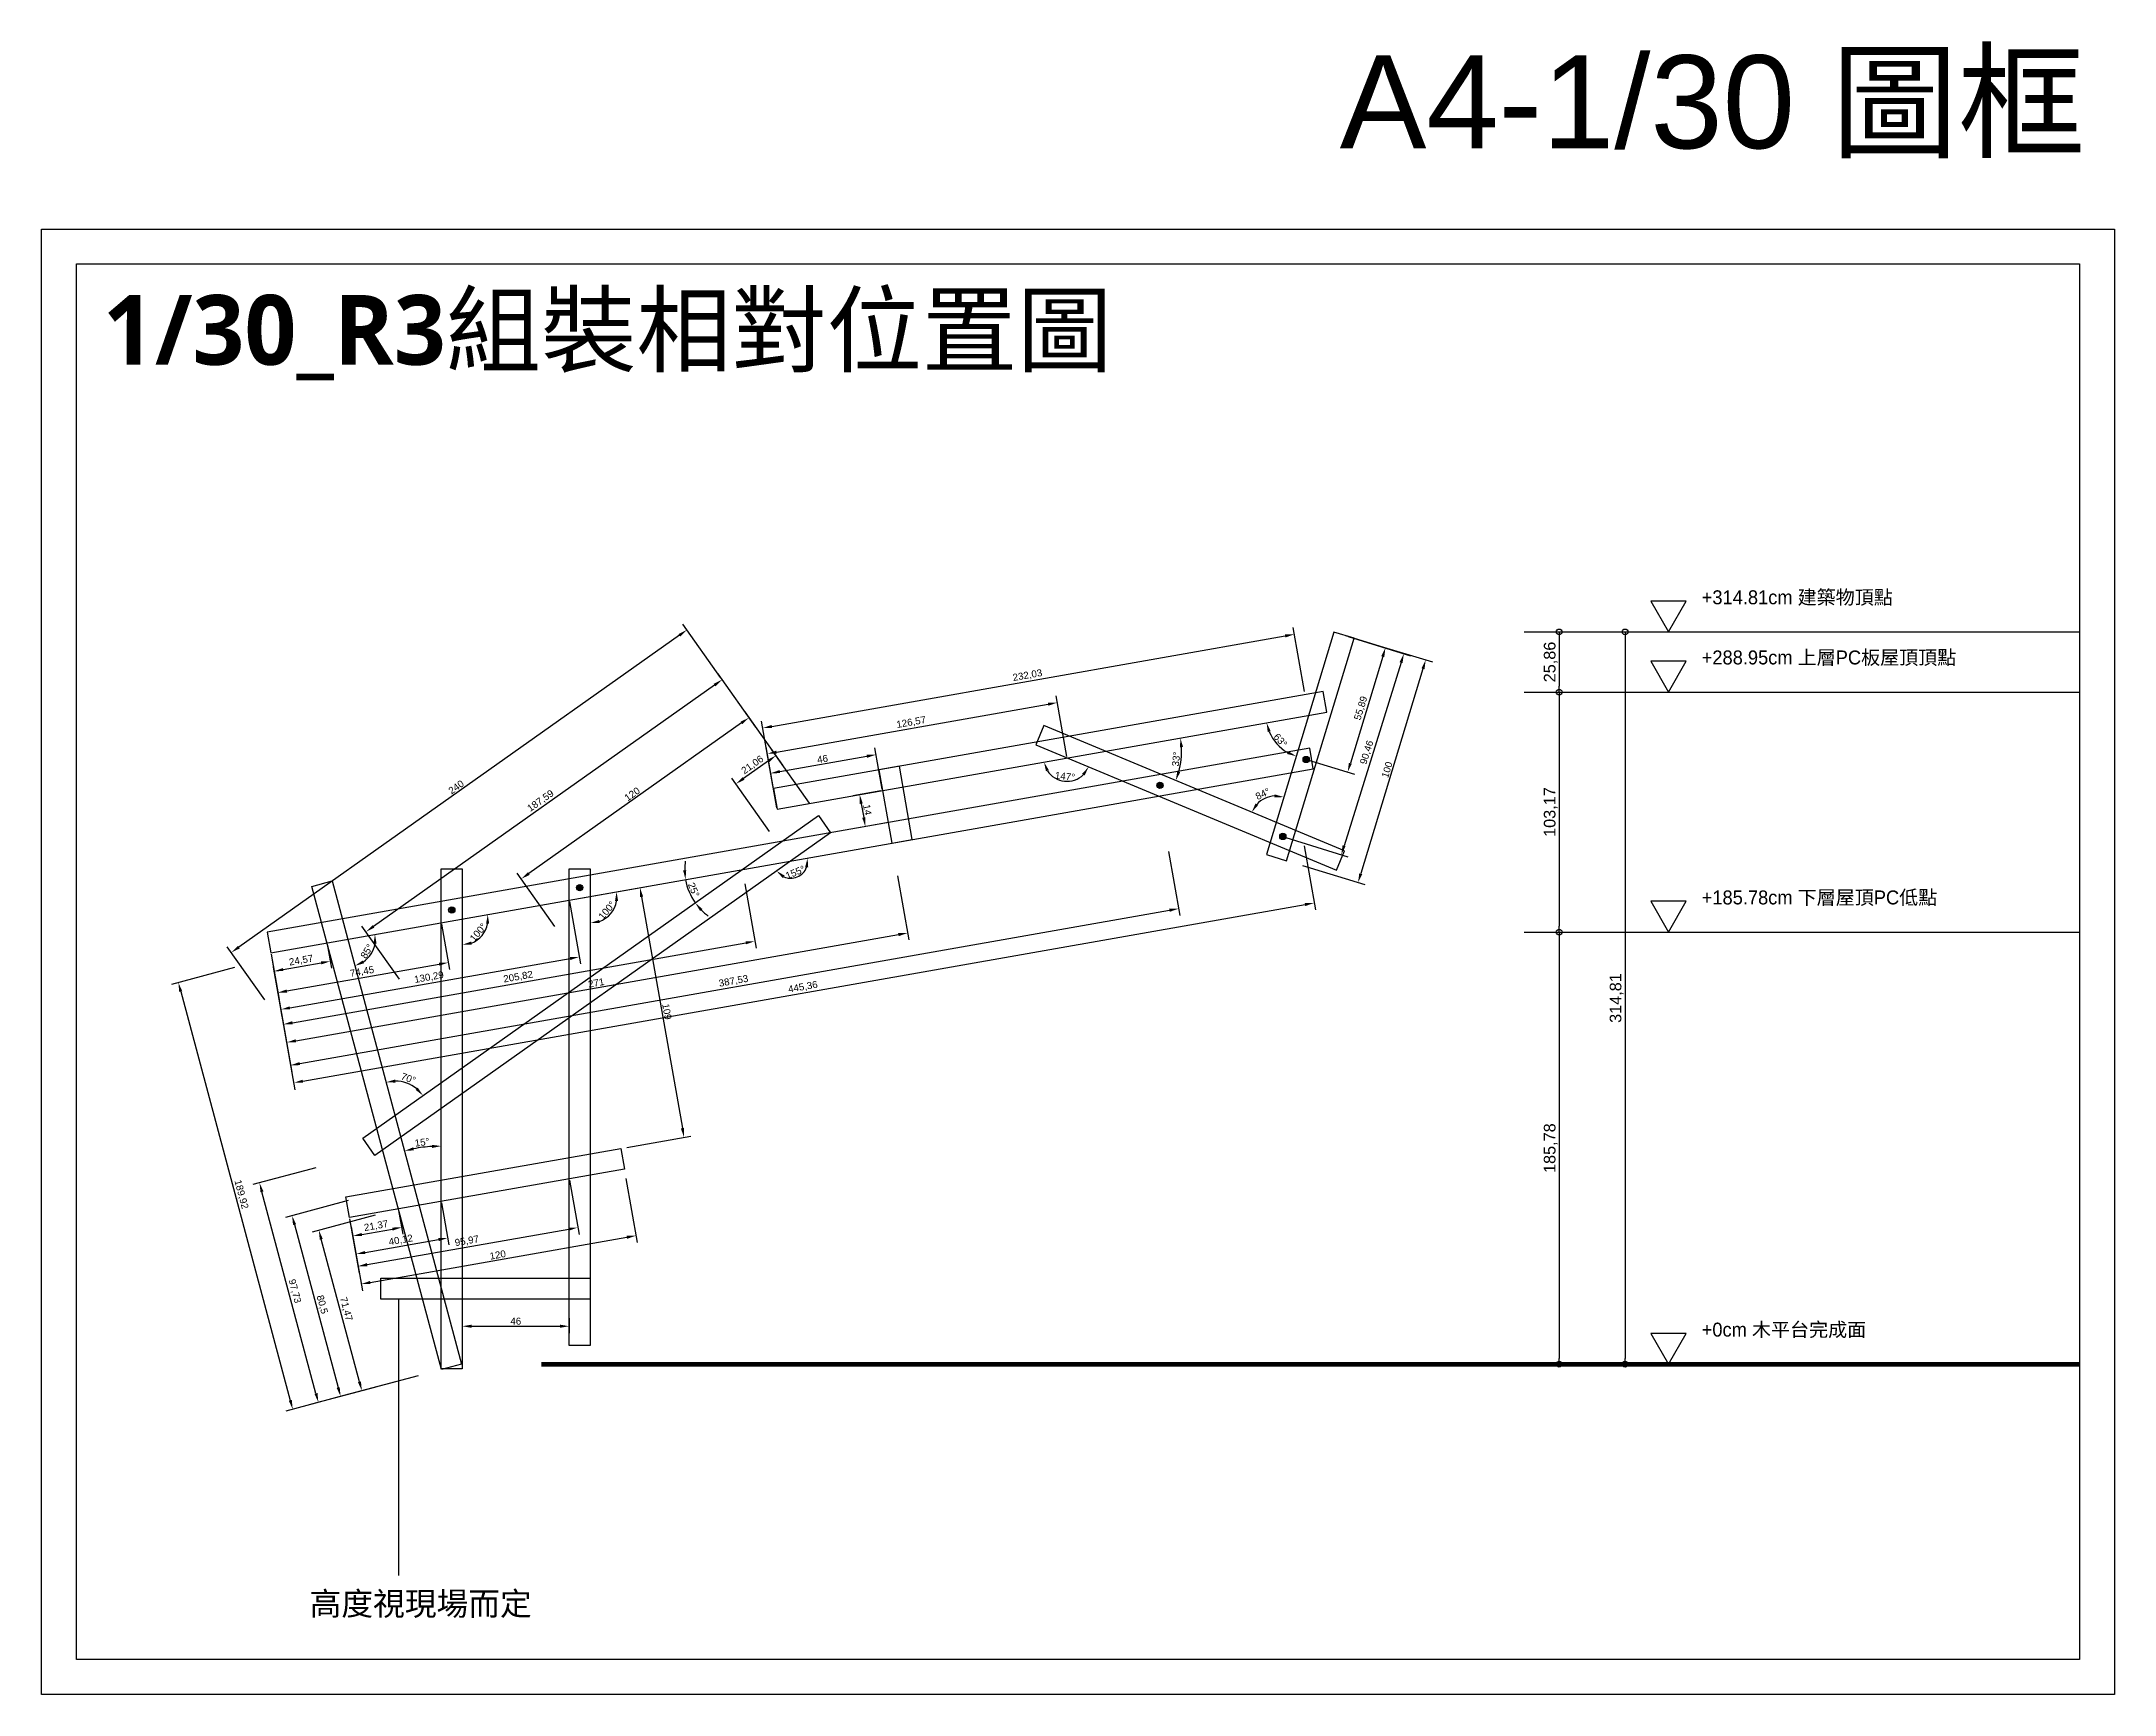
# Model space of a CAD drawing. Header units: millimetres. Extents: x -2666 to 6286, y -11880 to 4849.
# Drawn here: x 1113 to 2004, y -8647 to -7936 of the extents above; entities that cross this region are included whole.
import ezdxf

# ---------------------------------------------------------------- set-up
doc = ezdxf.new("R2010")
doc.units = ezdxf.units.MM
for name, color, linetype in [('0-rib-base', 10, 'Continuous'), ('0-rib1', 6, 'Continuous'), ('1-螺桿鑽洞', 7, 'Continuous'), ('dim', 244, 'Continuous'), ('木平台完成面', 3, 'Continuous')]:
    doc.layers.add(name, color=color, linetype=linetype)
for name, color, linetype, plot in [('1-墊圈', 4, 'Continuous', False), ('1-螺絲頭', 9, 'Continuous', False), ('default', 11, 'Continuous', False)]:
    doc.layers.add(name, color=color, linetype=linetype, plot=plot)
doc.styles.get("Standard").update_dxf_attribs({"font": 'arial.ttf'})
doc.dimstyles.new('ISO-25', dxfattribs={"dimtxt": 5, "dimasz": 2.5, "dimexe": 3, "dimexo": 0.625, "dimtad": 1, "dimtxsty": 'Standard', "dimblk": 'ORIGIN', "dimcen": 2.5, "dimadec": 0, "dimazin": 0, "dimtfac": 1, "dimtmove": 1, "dimatfit": 1, "dimldrblk": 'ORIGIN', "dimfxl": 0, "dimarcsym": 0})
doc.dimstyles.new('短柱', dxfattribs={"dimtxt": 3, "dimasz": 4, "dimexe": 3, "dimexo": 0.625, "dimtad": 1, "dimtxsty": 'Standard', "dimcen": 2.5, "dimadec": 0, "dimazin": 0, "dimtfac": 1, "dimtmove": 1, "dimatfit": 1, "dimldrblk": 'ORIGIN', "dimfxl": 0, "dimarcsym": 0})

msp = doc.modelspace()

# ---------------------------------------------------------------- texts
at = {"layer": 'default', "insert": (1670.953, -7941.914), "char_height": 40, "attachment_point": 1}
msp.add_mtext_dynamic_manual_height_columns('A4-1/30 {\\fPMingLiU|b0|i0|c136|p18;圖框}', width=430.53379, gutter_width=12.5, heights=[0], dxfattribs=at)
at = {"layer": 'dim', "attachment_point": 1}
for s, width, insert, char_height in [('{\\fMicrosoft JhengHei|b1|i0|c136|p34;1/30_R3組裝相對位置圖}', 540.89861, (1139.392, -8044.955), 30), ('{\\fPMingLiU|b0|i0|c136|p18;高度視現場而定}', 430.53379, (1228.219, -8602.539), 10)]:
    msp.add_mtext_dynamic_manual_height_columns(s, width=width, gutter_width=12.5, heights=[0], dxfattribs=dict(at, insert=insert, char_height=char_height))
at = {"layer": '木平台完成面', "char_height": 6, "attachment_point": 1}
for s, insert in [('{\\fPMingLiU|b0|i0|c136|p18;+314.81cm 建築物頂點}', (1826.539, -8171.923)), ('{\\fPMingLiU|b0|i0|c136|p18;+288.95cm 上層PC板屋頂頂點}', (1826.539, -8197.782)), ('{\\fPMingLiU|b0|i0|c136|p18;+185.78cm 下層屋頂PC低點}', (1826.539, -8300.951)), ('{\\fPMingLiU|b0|i0|c136|p18;+0cm 木平台完成面}', (1826.539, -8486.731))]:
    msp.add_mtext_dynamic_manual_height_columns(s, width=202.4063, gutter_width=12.5, heights=[0], dxfattribs=dict(at, insert=insert))

# ---------------------------------------------------------------- blocks, each defined once
blk = doc.blocks.new('*D345')
at = {"layer": 'Defpoints', "color": 0}
for p in [(1659.61, -8248.68), (1237.91, -8296.87), (1211.52, -8327.69), (1252.77, -8330.5), (1293.56, -8504.54)]:
    blk.add_point(p, dxfattribs=at)
at = {"layer": 'dim', "color": 0, "lineweight": -2}
blk.add_arc((1244.61, -8321.86), 11.88, 304.37631, 350.62369, dxfattribs=at)
at = {"layer": 'dim', "color": 0}
for points in [[(1255.67, -8323.8), (1257, -8323.79), (1256.31, -8319.79)], [(1251.6, -8332.27), (1251.04, -8331.06), (1247.69, -8333.34)]]:
    blk.add_solid(points, dxfattribs=at)
at = {"layer": 'dim', "color": 0, "insert": (1252.82, -8327.08), "char_height": 3, "attachment_point": 5, "rotation": 57.5}
blk.add_mtext('85°', dxfattribs=at)
blk = doc.blocks.new('_Origin')
at = {"color": 0, "linetype": 'ByBlock', "lineweight": -2}
blk.add_line((0, 0), (-1, 0), dxfattribs=at)
blk.add_circle((0, 0), 0.5, dxfattribs=at)
blk = doc.blocks.new('*D346')
at = {"layer": 'Defpoints', "color": 0}
for p in [(1659.61, -8248.68), (1293.83, -8291.61), (1211.52, -8327.69), (1299.94, -8322.46), (1293.83, -8506.61)]:
    blk.add_point(p, dxfattribs=at)
at = {"layer": 'dim', "color": 0, "lineweight": -2}
blk.add_arc((1293.83, -8313.18), 11.11, 290.74293, 349.25707, dxfattribs=at)
at = {"layer": 'dim', "color": 0}
for points in [[(1304.08, -8315.24), (1305.41, -8315.25), (1304.77, -8311.25)], [(1297.89, -8324.22), (1297.65, -8322.91), (1293.83, -8324.29)]]:
    blk.add_solid(points, dxfattribs=at)
at = {"layer": 'dim', "color": 0, "insert": (1300.69, -8318.93), "char_height": 3, "attachment_point": 5, "rotation": 50}
blk.add_mtext('100°', dxfattribs=at)
blk = doc.blocks.new('*D347')
at = {"layer": 'Defpoints', "color": 0}
for p in [(1659.61, -8248.68), (1348.83, -8291.61), (1355.15, -8313.08), (1211.52, -8327.69), (1348.83, -8496.61)]:
    blk.add_point(p, dxfattribs=at)
at = {"layer": 'dim', "color": 0, "lineweight": -2}
blk.add_arc((1348.83, -8303.48), 11.5, 290.03897, 349.96103, dxfattribs=at)
at = {"layer": 'dim', "color": 0}
for points in [[(1359.48, -8305.48), (1360.82, -8305.48), (1360.15, -8301.48)], [(1352.89, -8314.94), (1352.65, -8313.62), (1348.83, -8314.98)]]:
    blk.add_solid(points, dxfattribs=at)
at = {"layer": 'dim', "color": 0, "insert": (1355.99, -8309.48), "char_height": 3, "attachment_point": 5, "rotation": 50}
blk.add_mtext('100°', dxfattribs=at)
blk = doc.blocks.new('*D348')
at = {"layer": 'Defpoints', "color": 0}
for p in [(1659.61, -8248.68), (1452.14, -8276.13), (1434.54, -8295.7), (1211.52, -8327.69), (1256.26, -8414.81)]:
    blk.add_point(p, dxfattribs=at)
at = {"layer": 'dim', "color": 0, "lineweight": -2}
blk.add_arc((1434.95, -8288.3), 7.41, 246.60462, 338.69538, dxfattribs=at)
at = {"layer": 'dim', "color": 0}
for points in [[(1431.59, -8295.62), (1432.43, -8294.58), (1428.9, -8292.58)], [(1441.19, -8290.92), (1442.52, -8291.05), (1442.25, -8287.01)]]:
    blk.add_solid(points, dxfattribs=at)
at = {"layer": 'dim', "color": 0, "insert": (1436.97, -8293.15), "char_height": 3, "attachment_point": 5, "rotation": 22.65}
blk.add_mtext('155°', dxfattribs=at)
blk = doc.blocks.new('*D342')
at = {"layer": 'Defpoints', "color": 0}
for p in [(1543.76, -8230.09), (1665.46, -8224.3), (1602.32, -8247.76), (1429.11, -8265.97), (1673.01, -8283.89)]:
    blk.add_point(p, dxfattribs=at)
at = {"layer": 'dim', "color": 0, "lineweight": -2}
blk.add_arc((1570.2, -8241.09), 32.8, 344.39133, 3.00867, dxfattribs=at)
at = {"layer": 'dim', "color": 0}
for points in [[(1602.29, -8239.45), (1603.62, -8239.3), (1602.5, -8235.4)], [(1602.42, -8250.14), (1601.16, -8249.7), (1600.48, -8253.7)]]:
    blk.add_solid(points, dxfattribs=at)
at = {"layer": 'dim', "color": 0, "insert": (1600.66, -8244.45), "char_height": 3, "attachment_point": 5, "rotation": 83.7}
blk.add_mtext('33°', dxfattribs=at)
blk = doc.blocks.new('*D343')
at = {"layer": 'Defpoints', "color": 0}
for p in [(1665.46, -8224.3), (1540.3, -8238.39), (1548.6, -8252.61), (1429.11, -8265.97), (1669.55, -8292.2)]:
    blk.add_point(p, dxfattribs=at)
at = {"layer": 'dim', "color": 0, "lineweight": -2}
blk.add_arc((1553.75, -8243.99), 10.04, 212.97413, 314.42587, dxfattribs=at)
at = {"layer": 'dim', "color": 0}
for points in [[(1544.7, -8249.7), (1545.94, -8249.21), (1543.86, -8245.74)], [(1560.23, -8250.79), (1561.33, -8251.54), (1563.02, -8247.85)]]:
    blk.add_solid(points, dxfattribs=at)
at = {"layer": 'dim', "color": 0, "insert": (1552.88, -8251.86), "char_height": 3, "attachment_point": 5, "rotation": 353.7}
blk.add_mtext('147°', dxfattribs=at)
blk = doc.blocks.new('*D344')
at = {"layer": 'Defpoints', "color": 0}
for p in [(1446.94, -8268.78), (1237.91, -8296.87), (1272.64, -8385.05), (1251.06, -8407.47), (1293.56, -8504.54)]:
    blk.add_point(p, dxfattribs=at)
at = {"layer": 'dim', "color": 0, "lineweight": -2}
blk.add_arc((1264.92, -8397.65), 14.78, 50.85352, 89.44648, dxfattribs=at)
at = {"layer": 'dim', "color": 0}
for points in [[(1265.15, -8383.54), (1264.98, -8382.21), (1261.1, -8383.38)], [(1274.74, -8385.74), (1273.76, -8386.65), (1276.98, -8389.11)]]:
    blk.add_solid(points, dxfattribs=at)
at = {"layer": 'dim', "color": 0, "insert": (1270.67, -8381.72), "char_height": 3, "attachment_point": 5, "rotation": 340.15}
blk.add_mtext('70°', dxfattribs=at)
blk = doc.blocks.new('*D349')
at = {"layer": 'Defpoints', "color": 0}
for p in [(1474.41, -8257.98), (1467.07, -8273.49), (1476.84, -8271.77)]:
    blk.add_point(p, dxfattribs=at)
at = {"layer": 'dim', "color": 0, "lineweight": -2}
for p, q in [((1473.79, -8258.09), (1461.68, -8260.23)), ((1465.33, -8263.65), (1466.37, -8269.55)), ((1476.22, -8271.88), (1464.11, -8274.01))]:
    blk.add_line(p, q, dxfattribs=at)
at = {"layer": 'dim', "color": 0}
for points in [[(1465.99, -8263.53), (1464.67, -8263.76), (1464.64, -8259.71)], [(1467.03, -8269.44), (1465.72, -8269.67), (1467.07, -8273.49)]]:
    blk.add_solid(points, dxfattribs=at)
at = {"layer": 'dim', "color": 0, "insert": (1467.95, -8266.23), "char_height": 3, "attachment_point": 5, "rotation": 280}
blk.add_mtext('14', dxfattribs=at)
blk = doc.blocks.new('螺栓組')
h = blk.add_hatch()
h.set_pattern_fill('JIS_WOOD', color=256, scale=0.1, style=0)
edge = h.paths.add_edge_path()
edge.add_arc((0, 0), 0.6, 0, 360)
at = {"layer": '1-墊圈'}
blk.add_circle((0, 0), 1.35, dxfattribs=at)
at = {"layer": '1-螺桿鑽洞'}
for points in [[(1.05, 0), (-1.05, 0)], [(0, -0.91), (0, 0.91)]]:
    blk.add_lwpolyline(points, dxfattribs=at)
blk.add_circle((0, 0), 0.6, dxfattribs=at)
at = {"layer": '1-螺絲頭'}
blk.add_lwpolyline([(-0.52, 0.91), (-1.05, 0), (-0.52, -0.91), (0.52, -0.91), (1.05, 0), (0.52, 0.91)], close=True, dxfattribs=at)
blk = doc.blocks.new('*D350')
at = {"layer": 'Defpoints', "color": 0}
for p in [(1672.8, -8191.17), (1656.55, -8244.65), (1674.38, -8250.07)]:
    blk.add_point(p, dxfattribs=at)
at = {"layer": 'dim', "color": 0, "lineweight": -2}
for p, q in [((1673.39, -8191.35), (1693.5, -8197.46)), ((1689.46, -8200.42), (1675.54, -8246.24)), ((1657.15, -8244.83), (1677.25, -8250.94))]:
    blk.add_line(p, q, dxfattribs=at)
at = {"layer": 'dim', "color": 0}
for points in [[(1688.82, -8200.22), (1690.1, -8200.61), (1690.62, -8196.59)], [(1674.9, -8246.05), (1676.18, -8246.44), (1674.38, -8250.07)]]:
    blk.add_solid(points, dxfattribs=at)
at = {"layer": 'dim', "color": 0, "insert": (1680.18, -8222.62), "char_height": 3, "attachment_point": 5, "rotation": 73.1}
blk.add_mtext('55,89', dxfattribs=at)
blk = doc.blocks.new('*D351')
at = {"layer": 'Defpoints', "color": 0}
for p in [(1659.61, -8248.68), (1446.94, -8268.78), (1390.69, -8299.79), (1211.52, -8327.69), (1251.06, -8407.47)]:
    blk.add_point(p, dxfattribs=at)
at = {"layer": 'dim', "color": 0, "lineweight": -2}
for start, end in [(171.49064, 180.74532), (190, 215.3), (224.55468, 233.80936)]:
    blk.add_arc((1414.21, -8291.95), 24.79, start, end, dxfattribs=at)
at = {"layer": 'dim', "color": 0}
for points in [[(1390.08, -8292.21), (1388.76, -8292.34), (1389.79, -8296.26)], [(1396.03, -8309.77), (1397.05, -8308.92), (1393.98, -8306.28)]]:
    blk.add_solid(points, dxfattribs=at)
at = {"layer": 'dim', "color": 0, "insert": (1393.32, -8300.67), "char_height": 3, "attachment_point": 5, "rotation": 292.65}
blk.add_mtext('25°', dxfattribs=at)
blk = doc.blocks.new('*D356')
at = {"layer": 'Defpoints', "color": 0}
for p in [(1549.55, -8220.2), (1553.75, -8243.99), (1429.11, -8265.97)]:
    blk.add_point(p, dxfattribs=at)
at = {"layer": 'dim', "color": 0, "lineweight": -2}
for p, q in [((1428.85, -8241.48), (1545.61, -8220.89)), ((1553.64, -8243.38), (1549.03, -8217.25)), ((1429, -8265.36), (1424.39, -8239.22))]:
    blk.add_line(p, q, dxfattribs=at)
at = {"layer": 'dim', "color": 0}
for points in [[(1545.5, -8220.24), (1545.73, -8221.55), (1549.55, -8220.2)], [(1428.73, -8240.83), (1428.97, -8242.14), (1424.91, -8242.18)]]:
    blk.add_solid(points, dxfattribs=at)
at = {"layer": 'dim', "color": 0, "insert": (1486.81, -8228.8), "char_height": 3, "attachment_point": 5, "rotation": 10}
blk.add_mtext('126,57', dxfattribs=at)
blk = doc.blocks.new('*D357')
at = {"layer": 'Defpoints', "color": 0}
for p in [(1211.52, -8327.69), (1235.71, -8323.43), (1237.12, -8331.39)]:
    blk.add_point(p, dxfattribs=at)
at = {"layer": 'dim', "color": 0, "lineweight": -2}
for p, q in [((1211.63, -8328.31), (1213.44, -8338.61)), ((1235.82, -8324.04), (1237.64, -8334.35)), ((1216.86, -8334.97), (1233.18, -8332.09))]:
    blk.add_line(p, q, dxfattribs=at)
at = {"layer": 'dim', "color": 0}
for points in [[(1216.75, -8334.31), (1216.98, -8335.62), (1212.92, -8335.66)], [(1233.06, -8331.43), (1233.29, -8332.74), (1237.12, -8331.39)]]:
    blk.add_solid(points, dxfattribs=at)
at = {"layer": 'dim', "color": 0, "insert": (1224.6, -8331.14), "char_height": 3, "attachment_point": 5, "rotation": 10}
blk.add_mtext('24,57', dxfattribs=at)
blk = doc.blocks.new('*D358')
at = {"layer": 'Defpoints', "color": 0}
for p in [(1284.83, -8314.77), (1211.52, -8327.69), (1287.86, -8331.93)]:
    blk.add_point(p, dxfattribs=at)
at = {"layer": 'dim', "color": 0, "lineweight": -2}
for p, q in [((1284.94, -8315.38), (1288.38, -8334.88)), ((1211.63, -8328.31), (1215.07, -8347.81)), ((1218.48, -8344.16), (1283.92, -8332.62))]:
    blk.add_line(p, q, dxfattribs=at)
at = {"layer": 'dim', "color": 0}
for points in [[(1283.8, -8331.97), (1284.04, -8333.28), (1287.86, -8331.93)], [(1218.37, -8343.5), (1218.6, -8344.82), (1214.55, -8344.86)]]:
    blk.add_solid(points, dxfattribs=at)
at = {"layer": 'dim', "color": 0, "insert": (1250.78, -8336.01), "char_height": 3, "attachment_point": 5, "rotation": 10}
blk.add_mtext('74,45', dxfattribs=at)
blk = doc.blocks.new('*D359')
at = {"layer": 'Defpoints', "color": 0}
for p in [(1339.83, -8305.07), (1211.52, -8327.69), (1344.14, -8329.49)]:
    blk.add_point(p, dxfattribs=at)
at = {"layer": 'dim', "color": 0, "lineweight": -2}
for p, q in [((1339.94, -8305.68), (1344.66, -8332.45)), ((1211.63, -8328.31), (1216.35, -8355.07)), ((1219.76, -8351.42), (1340.2, -8330.19))]:
    blk.add_line(p, q, dxfattribs=at)
at = {"layer": 'dim', "color": 0}
for points in [[(1340.08, -8329.53), (1340.32, -8330.84), (1344.14, -8329.49)], [(1219.65, -8350.77), (1219.88, -8352.08), (1215.83, -8352.12)]]:
    blk.add_solid(points, dxfattribs=at)
at = {"layer": 'dim', "color": 0, "insert": (1279.56, -8338.41), "char_height": 3, "attachment_point": 5, "rotation": 10}
blk.add_mtext('130,29', dxfattribs=at)
blk = doc.blocks.new('*D360')
at = {"layer": 'Defpoints', "color": 0}
for p in [(1414.21, -8291.95), (1211.52, -8327.69), (1419.64, -8322.74)]:
    blk.add_point(p, dxfattribs=at)
at = {"layer": 'dim', "color": 0, "lineweight": -2}
for p, q in [((1415.3, -8298.12), (1420.16, -8325.7)), ((1220.89, -8357.79), (1415.7, -8323.44)), ((1212.61, -8333.86), (1217.47, -8361.44))]:
    blk.add_line(p, q, dxfattribs=at)
at = {"layer": 'dim', "color": 0}
for points in [[(1415.58, -8322.78), (1415.82, -8324.09), (1419.64, -8322.74)], [(1220.77, -8357.13), (1221, -8358.44), (1216.95, -8358.48)]]:
    blk.add_solid(points, dxfattribs=at)
at = {"layer": 'dim', "color": 0, "insert": (1317.87, -8338.22), "char_height": 3, "attachment_point": 5, "rotation": 10}
blk.add_mtext('205,82', dxfattribs=at)
blk = doc.blocks.new('*D361')
at = {"layer": 'Defpoints', "color": 0}
for p in [(1478.4, -8280.63), (1485.21, -8319.24), (1211.52, -8327.69)]:
    blk.add_point(p, dxfattribs=at)
at = {"layer": 'dim', "color": 0, "lineweight": -2}
for p, q in [((1480.87, -8294.61), (1485.73, -8322.19)), ((1222.26, -8365.6), (1481.27, -8319.93)), ((1213.98, -8341.67), (1218.85, -8369.25))]:
    blk.add_line(p, q, dxfattribs=at)
at = {"layer": 'dim', "color": 0}
for points in [[(1481.15, -8319.27), (1481.38, -8320.59), (1485.21, -8319.24)], [(1222.15, -8364.94), (1222.38, -8366.26), (1218.33, -8366.29)]]:
    blk.add_solid(points, dxfattribs=at)
at = {"layer": 'dim', "color": 0, "insert": (1351.4, -8340.67), "char_height": 3, "attachment_point": 5, "rotation": 10}
blk.add_mtext('271', dxfattribs=at)
blk = doc.blocks.new('*D362')
at = {"layer": 'Defpoints', "color": 0}
for p in [(1593.16, -8260.4), (1601.69, -8308.78), (1211.52, -8327.69)]:
    blk.add_point(p, dxfattribs=at)
at = {"layer": 'dim', "color": 0, "lineweight": -2}
for p, q in [((1597.35, -8284.16), (1602.21, -8311.74)), ((1223.99, -8375.38), (1597.75, -8309.48)), ((1215.71, -8351.46), (1220.57, -8379.03))]:
    blk.add_line(p, q, dxfattribs=at)
at = {"layer": 'dim', "color": 0}
for points in [[(1597.64, -8308.82), (1597.87, -8310.13), (1601.69, -8308.78)], [(1223.87, -8374.73), (1224.11, -8376.04), (1220.05, -8376.08)]]:
    blk.add_solid(points, dxfattribs=at)
at = {"layer": 'dim', "color": 0, "insert": (1410.45, -8340.04), "char_height": 3, "attachment_point": 5, "rotation": 10}
blk.add_mtext('387,53', dxfattribs=at)
blk = doc.blocks.new('*D363')
at = {"layer": 'Defpoints', "color": 0}
for p in [(1650.11, -8250.36), (1659.98, -8306.31), (1211.52, -8327.69)]:
    blk.add_point(p, dxfattribs=at)
at = {"layer": 'dim', "color": 0, "lineweight": -2}
for p, q in [((1655.64, -8281.69), (1660.5, -8309.26)), ((1225.32, -8382.95), (1656.04, -8307)), ((1217.04, -8359.02), (1221.91, -8386.6))]:
    blk.add_line(p, q, dxfattribs=at)
at = {"layer": 'dim', "color": 0}
for points in [[(1655.92, -8306.35), (1656.15, -8307.66), (1659.98, -8306.31)], [(1225.21, -8382.29), (1225.44, -8383.6), (1221.38, -8383.64)]]:
    blk.add_solid(points, dxfattribs=at)
at = {"layer": 'dim', "color": 0, "insert": (1440.26, -8342.58), "char_height": 3, "attachment_point": 5, "rotation": 10}
blk.add_mtext('445,36', dxfattribs=at)
blk = doc.blocks.new('*D364')
at = {"layer": 'Defpoints', "color": 0}
for p in [(1673.39, -8191.35), (1646.5, -8277.73), (1671.63, -8285.55)]:
    blk.add_point(p, dxfattribs=at)
at = {"layer": 'dim', "color": 0, "lineweight": -2}
for p, q in [((1674.66, -8191.75), (1701.39, -8200.07)), ((1697.34, -8203), (1672.82, -8281.73)), ((1647.76, -8278.12), (1674.49, -8286.44))]:
    blk.add_line(p, q, dxfattribs=at)
at = {"layer": 'dim', "color": 0}
for points in [[(1696.7, -8202.8), (1697.97, -8203.2), (1698.52, -8199.18)], [(1672.18, -8281.53), (1673.45, -8281.93), (1671.63, -8285.55)]]:
    blk.add_solid(points, dxfattribs=at)
at = {"layer": 'dim', "color": 0, "insert": (1682.76, -8241.64), "char_height": 3, "attachment_point": 5, "rotation": 72.70415}
blk.add_mtext('90,46', dxfattribs=at)
blk = doc.blocks.new('*D365')
at = {"layer": 'Defpoints', "color": 0}
for p in [(1672.8, -8191.17), (1643.73, -8286.85), (1678.84, -8297.52)]:
    blk.add_point(p, dxfattribs=at)
at = {"layer": 'dim', "color": 0, "lineweight": -2}
for p, q in [((1683.99, -8194.57), (1710.78, -8202.71)), ((1706.75, -8205.67), (1680.01, -8293.7)), ((1654.92, -8290.25), (1681.71, -8298.39))]:
    blk.add_line(p, q, dxfattribs=at)
at = {"layer": 'dim', "color": 0}
for points in [[(1706.11, -8205.47), (1707.39, -8205.86), (1707.91, -8201.84)], [(1679.37, -8293.5), (1680.64, -8293.89), (1678.84, -8297.52)]]:
    blk.add_solid(points, dxfattribs=at)
at = {"layer": 'dim', "color": 0, "insert": (1691.31, -8249.05), "char_height": 3, "attachment_point": 5, "rotation": 73.1}
blk.add_mtext('100', dxfattribs=at)
blk = doc.blocks.new('*D366')
at = {"layer": 'Defpoints', "color": 0}
for p in [(1411.47, -8255.13), (1452.14, -8276.13), (1434.95, -8288.3)]:
    blk.add_point(p, dxfattribs=at)
at = {"layer": 'dim', "color": 0, "lineweight": -2}
for p, q in [((1443.1, -8263.37), (1426.92, -8240.51)), ((1425.39, -8245.27), (1414.73, -8252.82)), ((1425.91, -8275.54), (1409.73, -8252.68))]:
    blk.add_line(p, q, dxfattribs=at)
at = {"layer": 'dim', "color": 0}
for points in [[(1425.01, -8244.73), (1425.78, -8245.82), (1428.66, -8242.96)], [(1414.35, -8252.28), (1415.12, -8253.36), (1411.47, -8255.13)]]:
    blk.add_solid(points, dxfattribs=at)
at = {"layer": 'dim', "color": 0, "insert": (1418.66, -8247.07), "char_height": 3, "attachment_point": 5, "rotation": 35.3}
blk.add_mtext('21,06', dxfattribs=at)
blk = doc.blocks.new('*D367')
at = {"layer": 'Defpoints', "color": 0}
for p in [(1446.94, -8268.78), (1319.16, -8295.98), (1349, -8338.12)]:
    blk.add_point(p, dxfattribs=at)
at = {"layer": 'dim', "color": 0, "lineweight": -2}
for p, q in [((1413.83, -8228.95), (1322.43, -8293.67)), ((1431.54, -8247.04), (1415.36, -8224.19)), ((1333.61, -8316.39), (1317.43, -8293.53))]:
    blk.add_line(p, q, dxfattribs=at)
at = {"layer": 'dim', "color": 0}
for points in [[(1413.45, -8228.41), (1414.22, -8229.5), (1417.1, -8226.64)], [(1322.04, -8293.13), (1322.81, -8294.22), (1319.16, -8295.98)]]:
    blk.add_solid(points, dxfattribs=at)
at = {"layer": 'dim', "color": 0, "insert": (1366.88, -8259.55), "char_height": 3, "attachment_point": 5, "rotation": 35.3}
blk.add_mtext('120', dxfattribs=at)
blk = doc.blocks.new('*D368')
at = {"layer": 'Defpoints', "color": 0}
for p in [(1446.94, -8268.78), (1252.44, -8318.72), (1293.83, -8377.18)]:
    blk.add_point(p, dxfattribs=at)
at = {"layer": 'dim', "color": 0, "lineweight": -2}
for p, q in [((1402.28, -8212.63), (1255.7, -8316.41)), ((1419.99, -8230.72), (1403.81, -8207.87)), ((1266.88, -8339.12), (1250.7, -8316.27))]:
    blk.add_line(p, q, dxfattribs=at)
at = {"layer": 'dim', "color": 0}
for points in [[(1401.89, -8212.08), (1402.66, -8213.17), (1405.54, -8210.32)], [(1255.32, -8315.86), (1256.09, -8316.95), (1252.44, -8318.72)]]:
    blk.add_solid(points, dxfattribs=at)
at = {"layer": 'dim', "color": 0, "insert": (1327.59, -8262.54), "char_height": 3, "attachment_point": 5, "rotation": 35.3}
blk.add_mtext('187,59', dxfattribs=at)
blk = doc.blocks.new('*D369')
at = {"layer": 'Defpoints', "color": 0}
for p in [(1446.94, -8268.78), (1194.53, -8327.63), (1251.06, -8407.47)]:
    blk.add_point(p, dxfattribs=at)
at = {"layer": 'dim', "color": 0, "lineweight": -2}
for p, q in [((1404.85, -8209.34), (1388.67, -8186.49)), ((1387.14, -8191.25), (1197.8, -8325.32)), ((1208.98, -8348.03), (1192.8, -8325.18))]:
    blk.add_line(p, q, dxfattribs=at)
at = {"layer": 'dim', "color": 0}
for points in [[(1386.76, -8190.71), (1387.53, -8191.8), (1390.41, -8188.94)], [(1197.41, -8324.77), (1198.18, -8325.86), (1194.53, -8327.63)]]:
    blk.add_solid(points, dxfattribs=at)
at = {"layer": 'dim', "color": 0, "insert": (1291.22, -8256.52), "char_height": 3, "attachment_point": 5, "rotation": 35.3}
blk.add_mtext('240', dxfattribs=at)
blk = doc.blocks.new('*D370')
at = {"layer": 'Defpoints', "color": 0}
for p in [(1284.83, -8291.61), (1237.91, -8296.87), (1279.51, -8411.07), (1284.83, -8506.61), (1293.56, -8504.54)]:
    blk.add_point(p, dxfattribs=at)
at = {"layer": 'dim', "color": 0, "lineweight": -2}
blk.add_arc((1284.83, -8471.97), 61.14, 93.74945, 101.25055, dxfattribs=at)
at = {"layer": 'dim', "color": 0}
for points in [[(1280.81, -8410.3), (1280.86, -8411.63), (1284.83, -8410.83)], [(1273.06, -8412.66), (1272.75, -8411.36), (1269.01, -8412.92)]]:
    blk.add_solid(points, dxfattribs=at)
at = {"layer": 'dim', "color": 0, "insert": (1276.57, -8409.22), "char_height": 3, "attachment_point": 5, "rotation": 7.5}
blk.add_mtext('15°', dxfattribs=at)
blk = doc.blocks.new('*D371')
at = {"layer": 'Defpoints', "color": 0}
for p in [(1245.32, -8441.55), (1266.37, -8437.84), (1267.77, -8445.8)]:
    blk.add_point(p, dxfattribs=at)
at = {"layer": 'dim', "color": 0, "lineweight": -2}
for p, q in [((1245.43, -8442.17), (1247.25, -8452.47)), ((1250.66, -8448.82), (1263.84, -8446.49)), ((1266.48, -8438.46), (1268.3, -8448.75))]:
    blk.add_line(p, q, dxfattribs=at)
at = {"layer": 'dim', "color": 0}
for points in [[(1263.72, -8445.84), (1263.95, -8447.15), (1267.77, -8445.8)], [(1250.55, -8448.16), (1250.78, -8449.47), (1246.72, -8449.51)]]:
    blk.add_solid(points, dxfattribs=at)
at = {"layer": 'dim', "color": 0, "insert": (1256.83, -8445.26), "char_height": 3, "attachment_point": 5, "rotation": 10}
blk.add_mtext('21,37', dxfattribs=at)
blk = doc.blocks.new('*D372')
at = {"layer": 'Defpoints', "color": 0}
for p in [(1339.83, -8424.89), (1245.32, -8441.55), (1343.52, -8445.83)]:
    blk.add_point(p, dxfattribs=at)
at = {"layer": 'dim', "color": 0, "lineweight": -2}
for p, q in [((1339.94, -8425.5), (1344.05, -8448.79)), ((1245.43, -8442.17), (1249.54, -8465.45)), ((1252.95, -8461.8), (1339.59, -8446.53))]:
    blk.add_line(p, q, dxfattribs=at)
at = {"layer": 'dim', "color": 0}
for points in [[(1339.47, -8445.87), (1339.7, -8447.18), (1343.52, -8445.83)], [(1252.84, -8461.14), (1253.07, -8462.46), (1249.01, -8462.5)]]:
    blk.add_solid(points, dxfattribs=at)
at = {"layer": 'dim', "color": 0, "insert": (1295.85, -8451.77), "char_height": 3, "attachment_point": 5, "rotation": 10}
blk.add_mtext('95,97', dxfattribs=at)
blk = doc.blocks.new('*D373')
at = {"layer": 'Defpoints', "color": 0}
for p in [(1363.5, -8420.71), (1245.32, -8441.55), (1368.54, -8449.33)]:
    blk.add_point(p, dxfattribs=at)
at = {"layer": 'dim', "color": 0, "lineweight": -2}
for p, q in [((1364.2, -8424.71), (1369.06, -8452.28)), ((1246.03, -8445.54), (1250.89, -8473.12)), ((1254.31, -8469.47), (1364.6, -8450.02))]:
    blk.add_line(p, q, dxfattribs=at)
at = {"layer": 'dim', "color": 0}
for points in [[(1364.49, -8449.36), (1364.72, -8450.68), (1368.54, -8449.33)], [(1254.19, -8468.81), (1254.42, -8470.13), (1250.37, -8470.16)]]:
    blk.add_solid(points, dxfattribs=at)
at = {"layer": 'dim', "color": 0, "insert": (1309.08, -8457.62), "char_height": 3, "attachment_point": 5, "rotation": 10}
blk.add_mtext('120', dxfattribs=at)
blk = doc.blocks.new('*D374')
at = {"layer": 'Defpoints', "color": 0}
for p in [(1293.83, -8484.23), (1339.83, -8484.23), (1339.83, -8488.28)]:
    blk.add_point(p, dxfattribs=at)
at = {"layer": 'dim', "color": 0, "lineweight": -2}
for p, q in [((1293.83, -8484.85), (1293.83, -8491.28)), ((1297.83, -8488.28), (1335.83, -8488.28)), ((1339.83, -8484.85), (1339.83, -8491.28))]:
    blk.add_line(p, q, dxfattribs=at)
at = {"layer": 'dim', "color": 0}
for points in [[(1297.83, -8487.61), (1297.83, -8488.95), (1293.83, -8488.28)], [(1335.83, -8487.61), (1335.83, -8488.95), (1339.83, -8488.28)]]:
    blk.add_solid(points, dxfattribs=at)
at = {"layer": 'dim', "color": 0, "insert": (1316.83, -8486.12), "char_height": 3, "attachment_point": 5}
blk.add_mtext('46', dxfattribs=at)
blk = doc.blocks.new('*D375')
at = {"layer": 'Defpoints', "color": 0}
for p in [(1266.37, -8437.84), (1232.19, -8447), (1284.87, -8506.87)]:
    blk.add_point(p, dxfattribs=at)
at = {"layer": 'dim', "color": 0, "lineweight": -2}
for p, q in [((1256.33, -8440.53), (1229.29, -8447.78)), ((1249.65, -8512.17), (1233.22, -8450.86)), ((1274.83, -8509.56), (1247.78, -8516.81))]:
    blk.add_line(p, q, dxfattribs=at)
at = {"layer": 'dim', "color": 0}
for points in [[(1233.86, -8450.69), (1232.58, -8451.04), (1232.19, -8447)], [(1250.29, -8511.99), (1249, -8512.34), (1250.68, -8516.03)]]:
    blk.add_solid(points, dxfattribs=at)
at = {"layer": 'dim', "color": 0, "insert": (1243.78, -8480.89), "char_height": 3, "attachment_point": 5, "rotation": 285}
blk.add_mtext('71,47', dxfattribs=at)
blk = doc.blocks.new('*D376')
at = {"layer": 'Defpoints', "color": 0}
for p in [(1259.57, -8412.47), (1206.71, -8426.63), (1284.87, -8506.87)]:
    blk.add_point(p, dxfattribs=at)
at = {"layer": 'dim', "color": 0, "lineweight": -2}
for p, q in [((1230.85, -8420.16), (1203.81, -8427.41)), ((1230.96, -8517.17), (1207.74, -8430.5)), ((1256.15, -8514.57), (1229.1, -8521.81))]:
    blk.add_line(p, q, dxfattribs=at)
at = {"layer": 'dim', "color": 0}
for points in [[(1208.38, -8430.33), (1207.1, -8430.67), (1206.71, -8426.63)], [(1231.61, -8517), (1230.32, -8517.35), (1232, -8521.04)]]:
    blk.add_solid(points, dxfattribs=at)
at = {"layer": 'dim', "color": 0, "insert": (1221.7, -8473.21), "char_height": 3, "attachment_point": 5, "rotation": 285}
blk.add_mtext('97,73', dxfattribs=at)
blk = doc.blocks.new('*D377')
at = {"layer": 'Defpoints', "color": 0}
for p in [(1235.71, -8323.43), (1284.87, -8506.87), (1220.96, -8523.99)]:
    blk.add_point(p, dxfattribs=at)
at = {"layer": 'dim', "color": 0, "lineweight": -2}
for p, q in [((1195.96, -8334.08), (1168.91, -8341.33)), ((1172.84, -8344.41), (1219.93, -8520.13)), ((1245.11, -8517.52), (1218.06, -8524.77))]:
    blk.add_line(p, q, dxfattribs=at)
at = {"layer": 'dim', "color": 0}
for points in [[(1173.49, -8344.24), (1172.2, -8344.59), (1171.81, -8340.55)], [(1220.57, -8519.96), (1219.28, -8520.3), (1220.96, -8523.99)]]:
    blk.add_solid(points, dxfattribs=at)
at = {"layer": 'dim', "color": 0, "insert": (1198.73, -8431.64), "char_height": 3, "attachment_point": 5, "rotation": 285}
blk.add_mtext('189,92', dxfattribs=at)
blk = doc.blocks.new('*D378')
at = {"layer": 'Defpoints', "color": 0}
for p in [(1471.69, -8242.56), (1474.41, -8257.98), (1429.11, -8265.97)]:
    blk.add_point(p, dxfattribs=at)
at = {"layer": 'dim', "color": 0, "lineweight": -2}
for p, q in [((1474.3, -8257.37), (1471.17, -8239.61)), ((1429, -8265.36), (1425.87, -8247.6)), ((1430.33, -8249.86), (1467.75, -8243.26))]:
    blk.add_line(p, q, dxfattribs=at)
at = {"layer": 'dim', "color": 0}
for points in [[(1430.21, -8249.2), (1430.44, -8250.51), (1426.39, -8250.55)], [(1467.63, -8242.6), (1467.87, -8243.91), (1471.69, -8242.56)]]:
    blk.add_solid(points, dxfattribs=at)
at = {"layer": 'dim', "color": 0, "insert": (1448.66, -8244.43), "char_height": 3, "attachment_point": 5, "rotation": 10}
blk.add_mtext('46', dxfattribs=at)
blk = doc.blocks.new('*D379')
at = {"layer": 'Defpoints', "color": 0}
for p in [(1651.47, -8190.84), (1657.61, -8225.68), (1429.11, -8265.97)]:
    blk.add_point(p, dxfattribs=at)
at = {"layer": 'dim', "color": 0, "lineweight": -2}
for p, q in [((1655.81, -8215.46), (1650.95, -8187.89)), ((1426.9, -8230.44), (1647.53, -8191.54)), ((1427.31, -8255.76), (1422.44, -8228.18))]:
    blk.add_line(p, q, dxfattribs=at)
at = {"layer": 'dim', "color": 0}
for points in [[(1647.41, -8190.88), (1647.64, -8192.19), (1651.47, -8190.84)], [(1426.79, -8229.78), (1427.02, -8231.1), (1422.96, -8231.13)]]:
    blk.add_solid(points, dxfattribs=at)
at = {"layer": 'dim', "color": 0, "insert": (1536.79, -8208.6), "char_height": 3, "attachment_point": 5, "rotation": 10}
blk.add_mtext('232,03', dxfattribs=at)
blk = doc.blocks.new('*D381')
at = {"layer": 'Defpoints', "color": 0}
for p in [(1750.28, -8189.8), (1750.28, -8215.66), (1765.28, -8215.66)]:
    blk.add_point(p, dxfattribs=at)
at = {"layer": 'dim', "color": 0, "lineweight": -2}
for p, q in [((1750.9, -8189.8), (1768.28, -8189.8)), ((1765.28, -8192.3), (1765.28, -8213.16)), ((1750.9, -8215.66), (1768.28, -8215.66))]:
    blk.add_line(p, q, dxfattribs=at)
at = {"layer": 'dim', "color": 0, "lineweight": -2, "xscale": 2.5, "yscale": 2.5, "zscale": 2.5}
for p, rotation in [((1765.28, -8189.8), 90), ((1765.28, -8215.66), 270)]:
    blk.add_blockref('_Origin', p, dxfattribs=dict(at, rotation=rotation))
at = {"layer": 'dim', "color": 0, "insert": (1761.65, -8202.73), "char_height": 5, "attachment_point": 5, "rotation": 90}
blk.add_mtext('25,86', dxfattribs=at)
blk = doc.blocks.new('*D382')
at = {"layer": 'Defpoints', "color": 0}
for p in [(1750.28, -8215.66), (1750.28, -8318.83), (1765.28, -8318.83)]:
    blk.add_point(p, dxfattribs=at)
at = {"layer": 'dim', "color": 0, "lineweight": -2}
for p, q in [((1750.9, -8215.66), (1768.28, -8215.66)), ((1765.28, -8218.16), (1765.28, -8316.33)), ((1750.9, -8318.83), (1768.28, -8318.83))]:
    blk.add_line(p, q, dxfattribs=at)
at = {"layer": 'dim', "color": 0, "lineweight": -2, "xscale": 2.5, "yscale": 2.5, "zscale": 2.5}
for p, rotation in [((1765.28, -8215.66), 90), ((1765.28, -8318.83), 270)]:
    blk.add_blockref('_Origin', p, dxfattribs=dict(at, rotation=rotation))
at = {"layer": 'dim', "color": 0, "insert": (1761.65, -8267.24), "char_height": 5, "attachment_point": 5, "rotation": 90}
blk.add_mtext('103,17', dxfattribs=at)
blk = doc.blocks.new('*D383')
at = {"layer": 'Defpoints', "color": 0}
for p in [(1750.28, -8318.83), (1750.28, -8504.61), (1765.28, -8504.61)]:
    blk.add_point(p, dxfattribs=at)
at = {"layer": 'dim', "color": 0, "lineweight": -2}
for p, q in [((1750.9, -8318.83), (1768.28, -8318.83)), ((1765.28, -8321.33), (1765.28, -8502.11)), ((1750.9, -8504.61), (1768.28, -8504.61))]:
    blk.add_line(p, q, dxfattribs=at)
at = {"layer": 'dim', "color": 0, "lineweight": -2, "xscale": 2.5, "yscale": 2.5, "zscale": 2.5}
for p, rotation in [((1765.28, -8318.83), 90), ((1765.28, -8504.61), 270)]:
    blk.add_blockref('_Origin', p, dxfattribs=dict(at, rotation=rotation))
at = {"layer": 'dim', "color": 0, "insert": (1761.65, -8411.72), "char_height": 5, "attachment_point": 5, "rotation": 90}
blk.add_mtext('185,78', dxfattribs=at)
blk = doc.blocks.new('*D380')
at = {"layer": 'Defpoints', "color": 0}
for p in [(1750.28, -8189.8), (1750.9, -8504.61), (1793.6, -8504.61)]:
    blk.add_point(p, dxfattribs=at)
at = {"layer": 'dim', "color": 0, "lineweight": -2}
for p, q in [((1750.9, -8189.8), (1796.6, -8189.8)), ((1793.6, -8192.3), (1793.6, -8502.11)), ((1751.53, -8504.61), (1796.6, -8504.61))]:
    blk.add_line(p, q, dxfattribs=at)
at = {"layer": 'dim', "color": 0, "lineweight": -2, "xscale": 2.5, "yscale": 2.5, "zscale": 2.5}
for p, rotation in [((1793.6, -8189.8), 90), ((1793.6, -8504.61), 270)]:
    blk.add_blockref('_Origin', p, dxfattribs=dict(at, rotation=rotation))
at = {"layer": 'dim', "color": 0, "insert": (1789.97, -8347.2), "char_height": 5, "attachment_point": 5, "rotation": 90}
blk.add_mtext('314,81', dxfattribs=at)
blk = doc.blocks.new('*D384')
at = {"layer": 'Defpoints', "color": 0}
for p in [(1668.49, -8189.86), (1543.76, -8230.09), (1641.43, -8260.52), (1639.42, -8285.55), (1673.01, -8283.89)]:
    blk.add_point(p, dxfattribs=at)
at = {"layer": 'dim', "color": 0, "lineweight": -2}
blk.add_arc((1643.64, -8271.66), 11.36, 93.37751, 137.12249, dxfattribs=at)
at = {"layer": 'dim', "color": 0}
for points in [[(1635.87, -8264.29), (1634.75, -8263.57), (1633.15, -8267.3)], [(1643.05, -8259.66), (1642.89, -8260.98), (1646.94, -8260.79)]]:
    blk.add_solid(points, dxfattribs=at)
at = {"layer": 'dim', "color": 0, "insert": (1637.87, -8259.44), "char_height": 3, "attachment_point": 5, "rotation": 25.25}
blk.add_mtext('84°', dxfattribs=at)
blk = doc.blocks.new('*D385')
at = {"layer": 'Defpoints', "color": 0}
for p in [(1668.49, -8189.86), (1665.46, -8224.3), (1641.89, -8235.14), (1429.11, -8265.97), (1639.42, -8285.55)]:
    blk.add_point(p, dxfattribs=at)
at = {"layer": 'dim', "color": 0, "lineweight": -2}
blk.add_arc((1657.61, -8225.68), 18.35, 202.51527, 240.58473, dxfattribs=at)
at = {"layer": 'dim', "color": 0}
for points in [[(1640.02, -8232.89), (1641.3, -8232.52), (1639.54, -8228.87)], [(1648.86, -8241.05), (1648.34, -8242.28), (1652.28, -8243.24)]]:
    blk.add_solid(points, dxfattribs=at)
at = {"layer": 'dim', "color": 0, "insert": (1645.49, -8236.42), "char_height": 3, "attachment_point": 5, "rotation": 311.55}
blk.add_mtext('63°', dxfattribs=at)
blk = doc.blocks.new('*D386')
at = {"layer": 'Defpoints', "color": 0}
for p in [(1317.5, -8309.01), (1389.13, -8407.06), (1336.43, -8416.35)]:
    blk.add_point(p, dxfattribs=at)
at = {"layer": 'dim', "color": 0, "lineweight": -2}
for p, q in [((1345.58, -8304.05), (1373.16, -8299.19)), ((1370.9, -8303.65), (1388.44, -8403.12)), ((1364.51, -8411.4), (1392.08, -8406.54))]:
    blk.add_line(p, q, dxfattribs=at)
at = {"layer": 'dim', "color": 0}
for points in [[(1371.55, -8303.54), (1370.24, -8303.77), (1370.2, -8299.71)], [(1389.09, -8403), (1387.78, -8403.23), (1389.13, -8407.06)]]:
    blk.add_solid(points, dxfattribs=at)
at = {"layer": 'dim', "color": 0, "insert": (1381.79, -8353.01), "char_height": 3, "attachment_point": 5, "rotation": 280}
blk.add_mtext('109', dxfattribs=at)
blk = doc.blocks.new('*D388')
at = {"layer": 'Defpoints', "color": 0}
for p in [(1264.03, -8429.11), (1284.87, -8506.87), (1241.54, -8518.48)]:
    blk.add_point(p, dxfattribs=at)
at = {"layer": 'dim', "color": 0, "lineweight": -2}
for p, q in [((1244.85, -8434.25), (1217.8, -8441.5)), ((1221.74, -8444.59), (1240.5, -8514.62)), ((1265.68, -8512.01), (1238.64, -8519.26))]:
    blk.add_line(p, q, dxfattribs=at)
at = {"layer": 'dim', "color": 0}
for points in [[(1222.38, -8444.42), (1221.09, -8444.76), (1220.7, -8440.72)], [(1241.14, -8514.45), (1239.86, -8514.79), (1241.54, -8518.48)]]:
    blk.add_solid(points, dxfattribs=at)
at = {"layer": 'dim', "color": 0, "insert": (1233.46, -8478.97), "char_height": 3, "attachment_point": 5, "rotation": 285}
blk.add_mtext('80,5', dxfattribs=at)
blk = doc.blocks.new('*D389')
at = {"layer": 'Defpoints', "color": 0}
for p in [(1284.83, -8434.59), (1245.32, -8441.55), (1287.61, -8450.31)]:
    blk.add_point(p, dxfattribs=at)
at = {"layer": 'dim', "color": 0, "lineweight": -2}
for p, q in [((1284.94, -8435.2), (1288.13, -8453.27)), ((1245.43, -8442.17), (1248.62, -8460.23)), ((1252.03, -8456.58), (1283.67, -8451.01))]:
    blk.add_line(p, q, dxfattribs=at)
at = {"layer": 'dim', "color": 0}
for points in [[(1283.55, -8450.35), (1283.78, -8451.66), (1287.61, -8450.31)], [(1251.92, -8455.93), (1252.15, -8457.24), (1248.09, -8457.28)]]:
    blk.add_solid(points, dxfattribs=at)
at = {"layer": 'dim', "color": 0, "insert": (1267.43, -8451.4), "char_height": 3, "attachment_point": 5, "rotation": 10}
blk.add_mtext('40,12', dxfattribs=at)

# ---------------------------------------------------------------- dimensions: what is measured, and where the dimension line sits
at = {"layer": 'dim'}
for p1, p2, distance, picture, middle in [((1446.936, -8268.781), (1251.063, -8407.467), -97.826, '*D369', (1291.223, -8256.524)), ((1429.107, -8265.971), (1657.61, -8225.68), 35.373, '*D379', (1536.794, -8208.598)), ((1672.797, -8191.172), (1643.727, -8286.853), 36.701, '*D365', (1691.315, -8249.055)), ((1673.395, -8191.354), (1646.5, -8277.727), 26.32, '*D364', (1682.759, -8241.643)), ((1672.797, -8191.172), (1656.548, -8244.652), 18.633, '*D350', (1680.178, -8222.623)), ((1446.936, -8268.781), (1293.833, -8377.183), -71.635, '*D368', (1327.587, -8262.537)), ((1429.1066, -8265.9709), (1553.7492, -8243.9931), 24.1603, '*D356', (1486.8109, -8228.7978)), ((1446.936, -8268.781), (1348.999, -8338.124), -51.635, '*D367', (1366.884, -8259.551)), ((1452.137, -8276.126), (1434.949, -8288.296), -40.635, '*D366', (1418.659, -8247.066)), ((1429.107, -8265.971), (1474.408, -8257.983), 15.658, '*D378', (1448.664, -8244.433)), ((1211.519, -8327.692), (1650.112, -8250.356), -56.814, '*D363', (1440.26, -8342.584)), ((1474.408, -8257.983), (1476.839, -8271.77), -9.922, '*D349', (1467.951, -8266.23)), ((1211.519, -8327.692), (1593.161, -8260.399), -49.131, '*D362', (1410.45, -8340.039)), ((1211.519, -8327.692), (1478.402, -8280.634), -39.197, '*D361', (1351.397, -8340.666)), ((1211.519, -8327.692), (1414.209, -8291.953), -31.265, '*D360', (1317.872, -8338.222)), ((1317.5, -8309.005), (1336.427, -8416.349), 53.515, '*D386', (1381.79, -8353.01)), ((1211.519, -8327.692), (1339.832, -8305.067), -24.802, '*D359', (1279.561, -8338.414)), ((1211.5188, -8327.6923), (1284.8333, -8314.765), -17.4275, '*D358', (1250.7818, -8336.0065)), ((1235.714, -8323.426), (1284.867, -8506.871), -66.16, '*D377', (1198.73, -8431.644)), ((1211.519, -8327.692), (1235.714, -8323.426), -8.09, '*D357', (1224.599, -8331.136)), ((1284.867, -8506.871), (1259.573, -8412.469), 54.732, '*D376', (1221.698, -8473.207)), ((1245.322, -8441.552), (1363.498, -8420.715), -29.053, '*D373', (1309.08, -8457.621)), ((1245.322, -8441.552), (1339.832, -8424.888), -21.266, '*D372', (1295.848, -8451.772)), ((1264.033, -8429.114), (1284.867, -8506.871), -44.86, '*D388', (1233.463, -8478.975)), ((1245.322, -8441.552), (1284.833, -8434.585), -15.968, '*D389', (1267.429, -8451.403)), ((1284.8674, -8506.8708), (1266.3709, -8437.8408), 35.3915, '*D375', (1243.7787, -8480.8874)), ((1245.322, -8441.552), (1266.371, -8437.841), -8.082, '*D371', (1256.828, -8445.265)), ((1293.833, -8484.23), (1339.832, -8484.23), -4.05, '*D374', (1316.833, -8486.123))]:
    dim = msp.add_aligned_dim(p1=p1, p2=p2, distance=distance, dimstyle='短柱', dxfattribs=at)
    dim.commit()
    dim.dimension.update_dxf_attribs({"geometry": picture, "text_midpoint": middle})
for base, line1, line2, picture, middle in [((1641.887, -8235.139), ((1429.107, -8265.971), (1665.46, -8224.295)), ((1668.491, -8189.864), (1639.421, -8285.545)), '*D385', (1645.493, -8236.419)), ((1641.432, -8260.517), ((1668.491, -8189.864), (1639.421, -8285.545)), ((1673.007, -8283.887), (1543.758, -8230.085)), '*D384', (1637.873, -8259.435)), ((1602.316, -8247.763), ((1673.007, -8283.887), (1543.758, -8230.085)), ((1429.107, -8265.971), (1665.46, -8224.295)), '*D342', (1600.659, -8244.455)), ((1548.597, -8252.613), ((1540.299, -8238.394), (1669.549, -8292.196)), ((1429.107, -8265.971), (1665.46, -8224.295)), '*D343', (1552.881, -8251.857)), ((1252.766, -8330.502), ((1211.519, -8327.692), (1659.606, -8248.682)), ((1237.915, -8296.867), (1293.561, -8504.541)), '*D345', (1252.815, -8327.084)), ((1299.938, -8322.46), ((1211.519, -8327.692), (1659.606, -8248.682)), ((1293.833, -8291.612), (1293.833, -8506.612)), '*D346', (1300.691, -8318.933)), ((1355.149, -8313.085), ((1211.519, -8327.692), (1659.606, -8248.682)), ((1348.832, -8291.608), (1348.832, -8496.608)), '*D347', (1355.986, -8309.483)), ((1434.544, -8295.697), ((1211.519, -8327.692), (1659.606, -8248.682)), ((1452.137, -8276.126), (1256.264, -8414.812)), '*D348', (1436.973, -8293.146)), ((1390.69, -8299.791), ((1251.063, -8407.467), (1446.936, -8268.781)), ((1211.519, -8327.692), (1659.606, -8248.682)), '*D351', (1393.321, -8300.669)), ((1272.636, -8385.048), ((1251.063, -8407.467), (1446.936, -8268.781)), ((1237.915, -8296.867), (1293.561, -8504.541)), '*D344', (1270.672, -8381.724)), ((1279.505, -8411.067), ((1237.915, -8296.867), (1293.561, -8504.541)), ((1284.833, -8506.612), (1284.833, -8291.612)), '*D370', (1276.572, -8409.22))]:
    dim = msp.add_angular_dim_2l(base=base, line1=line1, line2=line2, dimstyle='短柱', dxfattribs=at)
    dim.commit()
    dim.dimension.update_dxf_attribs({"geometry": picture, "text_midpoint": middle})
for base, p1, p2, picture, middle in [((1765.277, -8215.66), (1750.277, -8189.801), (1750.277, -8215.66), '*D381', (1761.647, -8202.73)), ((1793.597, -8504.608), (1750.277, -8189.801), (1750.902, -8504.608), '*D380', (1789.967, -8347.205)), ((1765.277, -8318.829), (1750.277, -8215.66), (1750.277, -8318.829), '*D382', (1761.647, -8267.244)), ((1765.277, -8504.608), (1750.277, -8318.829), (1750.277, -8504.608), '*D383', (1761.647, -8411.719))]:
    dim = msp.add_linear_dim(base=base, p1=p1, p2=p2, angle=90, dimstyle='ISO-25', dxfattribs=at)
    dim.commit()
    dim.dimension.update_dxf_attribs({"geometry": picture, "text_midpoint": middle})

# ---------------------------------------------------------------- linework, layer by layer
at = {"layer": '0-rib-base'}
msp.add_lwpolyline([(1258.832, -8476.608), (1258.832, -8467.608), (1348.832, -8467.608), (1348.832, -8476.608)], close=True, dxfattribs=at)
at = {"layer": '0-rib1'}
for points in [[(1639.421, -8285.545), (1648.032, -8288.161), (1677.103, -8192.48), (1668.491, -8189.864)], [(1481.708, -8247.557), (1472.845, -8249.12), (1478.402, -8280.634), (1487.265, -8279.071)], [(1251.063, -8407.467), (1446.936, -8268.781), (1452.137, -8276.126), (1256.264, -8414.812)], [(1284.833, -8506.612), (1284.833, -8291.612), (1293.833, -8291.612), (1293.833, -8506.612)], [(1339.832, -8496.608), (1339.832, -8291.608), (1348.832, -8291.608), (1348.832, -8496.608)], [(1284.867, -8506.871), (1229.221, -8299.197), (1237.915, -8296.867), (1293.561, -8504.541)]]:
    msp.add_lwpolyline(points, close=True, dxfattribs=at)
for points in [[(1665.46, -8224.295), (1663.898, -8215.432), (1427.544, -8257.108), (1429.107, -8265.971), (1665.46, -8224.295)], [(1673.007, -8283.887), (1543.758, -8230.085), (1540.299, -8238.394), (1669.549, -8292.196), (1673.007, -8283.887)], [(1659.606, -8248.682), (1658.043, -8239.819), (1209.956, -8318.829), (1211.519, -8327.692), (1659.606, -8248.682)], [(1245.322, -8441.552), (1243.759, -8432.689), (1361.936, -8411.851), (1363.498, -8420.715), (1245.322, -8441.552)]]:
    msp.add_lwpolyline(points, dxfattribs=at)
at = {"layer": 'default'}
for points in [[(2003.973, -8016.605), (2003.973, -8646.605), (1112.973, -8646.605), (1112.973, -8016.605)], [(1988.973, -8031.605), (1988.973, -8631.605), (1127.973, -8631.605), (1127.973, -8031.605)]]:
    msp.add_lwpolyline(points, close=True, dxfattribs=at)
at = {"layer": 'dim'}
msp.add_line((1266.592, -8595.465), (1266.592, -8476.608), dxfattribs=at)
for points in [[(1750.277, -8189.801), (1988.973, -8189.801)], [(1750.277, -8215.66), (1988.973, -8215.66)], [(1750.277, -8318.829), (1988.973, -8318.829)]]:
    msp.add_lwpolyline(points, dxfattribs=at)
at = {"layer": '木平台完成面'}
for points in [[(1812.253, -8189.801), (1819.894, -8176.566), (1804.612, -8176.566)], [(1812.253, -8215.66), (1819.894, -8202.425), (1804.612, -8202.425)], [(1812.253, -8318.829), (1819.894, -8305.594), (1804.612, -8305.594)], [(1812.253, -8504.608), (1819.894, -8491.374), (1804.612, -8491.374)]]:
    msp.add_lwpolyline(points, close=True, dxfattribs=at)
at = {"layer": '木平台完成面', "const_width": 2}
msp.add_lwpolyline([(1988.973, -8504.608), (1327.77, -8504.608)], dxfattribs=at)

# ---------------------------------------------------------------- block references
at = {"layer": '1-螺桿鑽洞', "rotation": 90}
for p in [(1656.548, -8244.652), (1593.675, -8255.738), (1646.5, -8277.727), (1344.332, -8299.704), (1289.333, -8309.301)]:
    msp.add_blockref('螺栓組', p, dxfattribs=at)

msp.set_redraw_order([(e.dxf.handle, doc.entitydb.next_handle()) for e in msp.query("TEXT MTEXT ATTDEF DIMENSION ARC_DIMENSION")])  # texts and dimensions are drawn at this point

doc.saveas('drawing.dxf')
